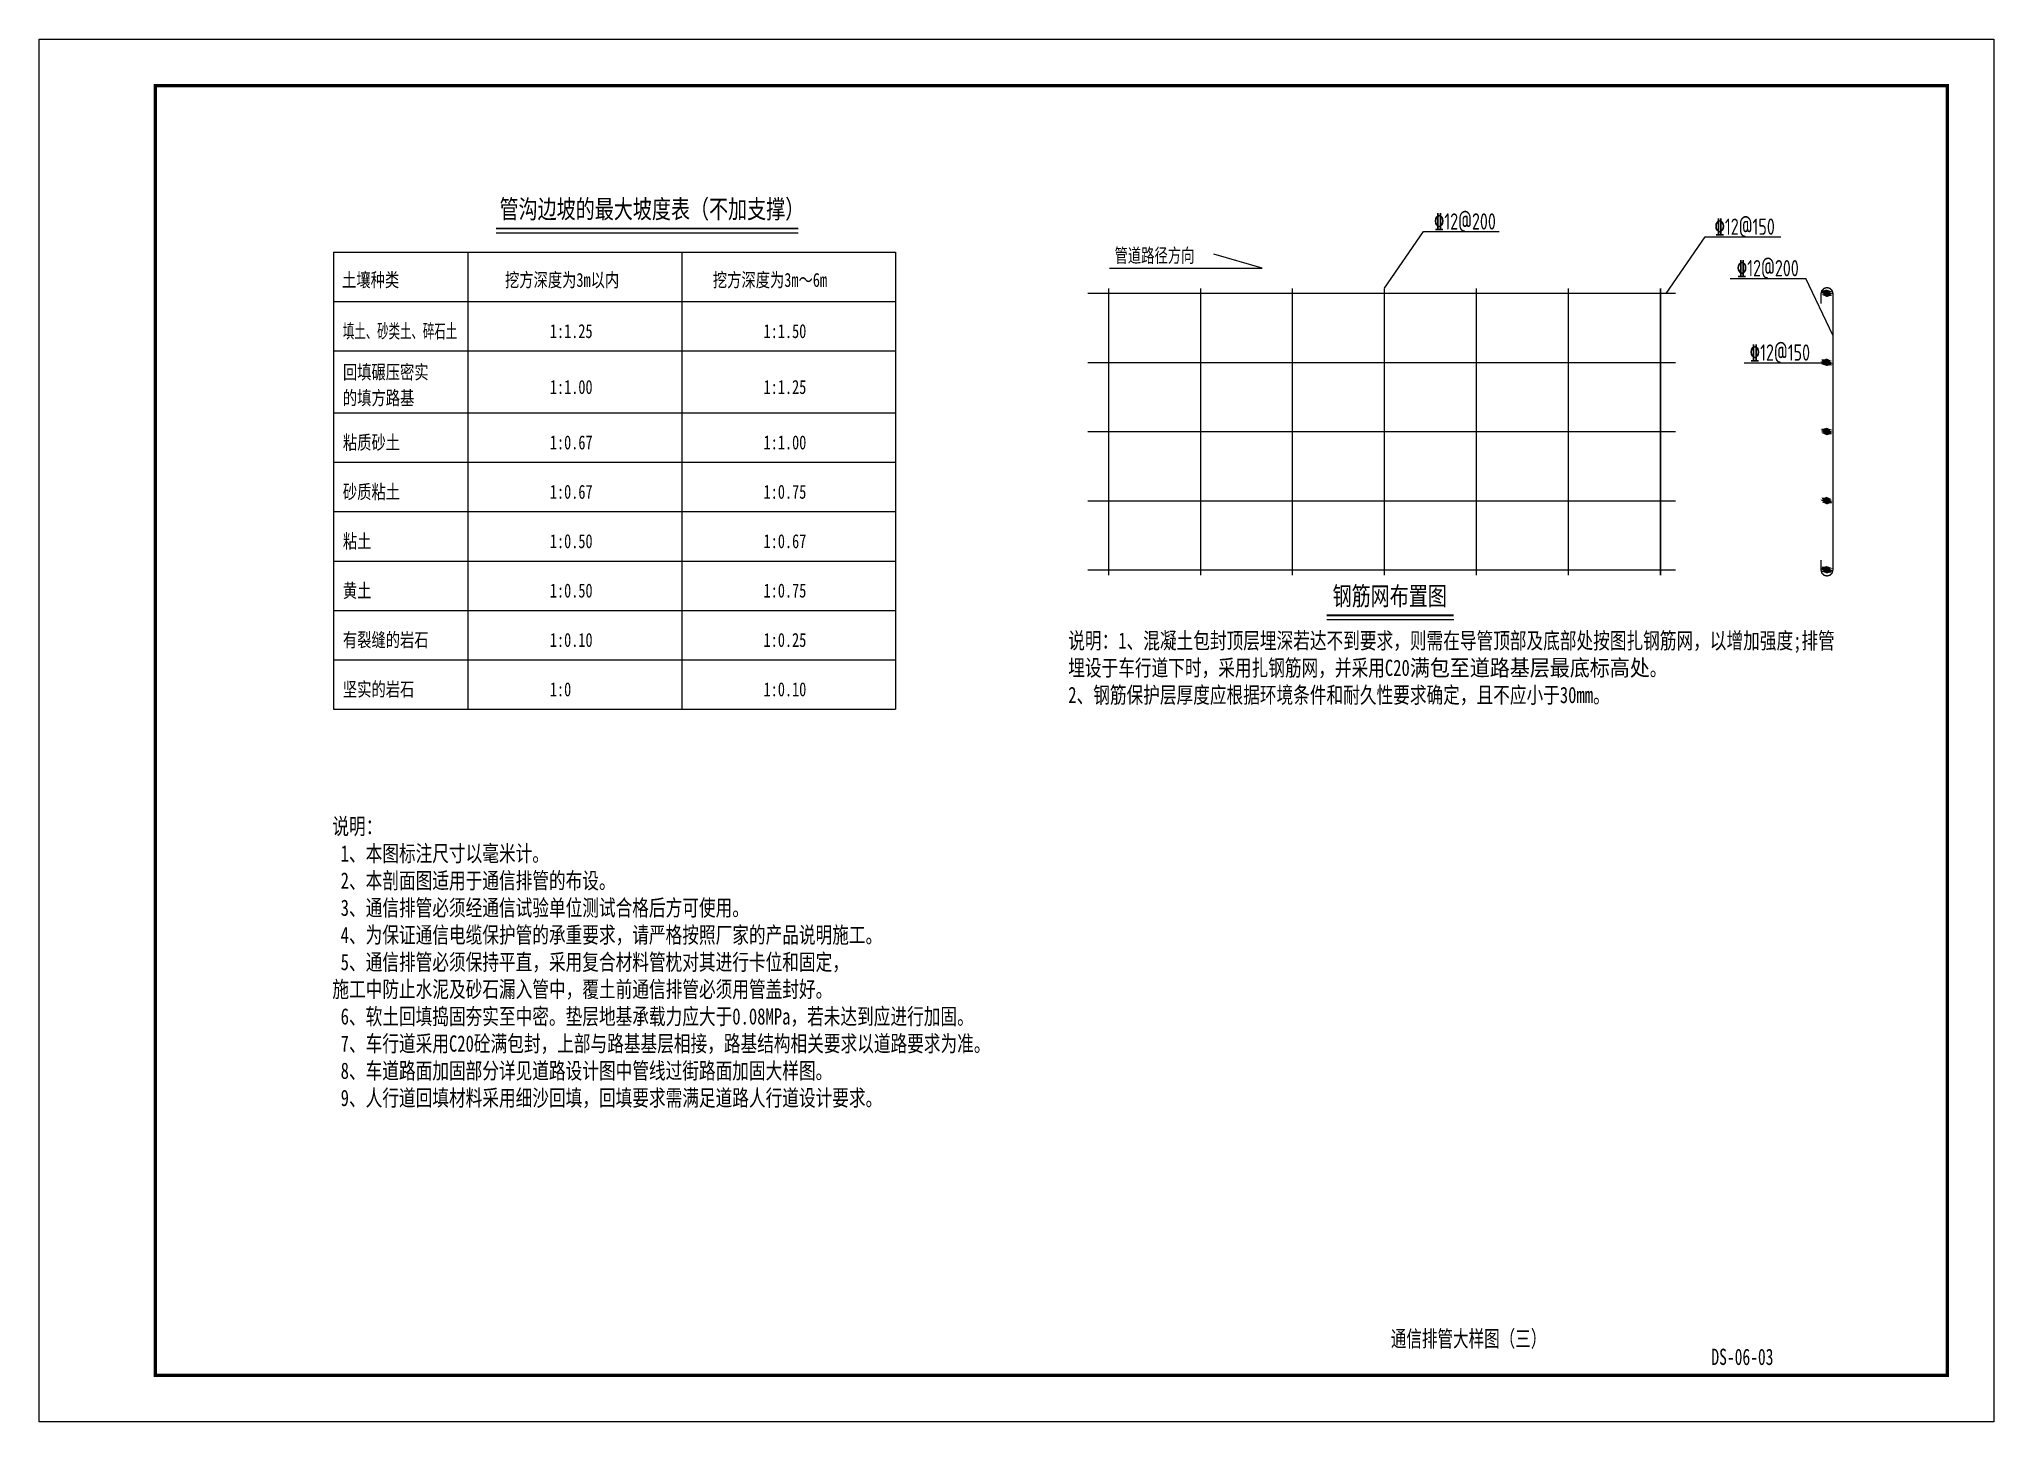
# Model space of a CAD drawing. Header units: millimetres. Extents: x 864899 to 866159, y 2547883 to 2548180.
# Drawn here: x 865738.7 to 866158.7, y 2547883 to 2548180 of the extents above; entities that cross this region are included whole.
import ezdxf
from ezdxf.enums import TextEntityAlignment as Align

# ---------------------------------------------------------------- set-up
doc = ezdxf.new("R2010")
doc.units = ezdxf.units.MM
doc.header["$LTSCALE"] = 1000
doc.layers.get('0').update_dxf_attribs({"linetype": 'CONTINUOUS'})
for name, color, linetype in [('0-TK', 7, 'CONTINUOUS'), ('文字', 3, 'CONTINUOUS'), ('标注引线', 3, 'CONTINUOUS'), ('轮廓', 7, 'CONTINUOUS'), ('钢筋', 4, 'CONTINUOUS')]:
    doc.layers.add(name, color=color, linetype=linetype)
doc.styles.add('GJ', font='tssdeng.shx', dxfattribs={"width": 0.75, "bigfont": 'hztxt.shx'})
doc.styles.add('HZTXT', font='仿宋_GB2312_0.ttf', dxfattribs={"width": 0.9, "height": 3})
doc.styles.add('ST', font='', dxfattribs={"width": 0.9})
doc.styles.add('仿宋', font='仿宋_GB2312_0.ttf', dxfattribs={"width": 0.7, "height": 3})
doc.styles.get('ST').set_extended_font_data('SimSun')

msp = doc.modelspace()

# ---------------------------------------------------------------- texts
at = {"linetype": 'Continuous', "style": '仿宋', "width": 0.7}
for s, p in [('通信排管大样图（三）', (866045.79253, 2547900.89679)), ('DS-06-03', (866104.62692, 2547896.92665))]:
    msp.add_text(s, height=3.5, dxfattribs=at).set_placement(p, align=Align.MIDDLE)
at = {"char_height": 3.5, "width": 164.3539765, "attachment_point": 1, "style": 'ST'}
for s, insert in [('{\\W0.75;说明：1、混凝土包封顶层埋深若达不到要求，则需在导管顶部及底部处按图扎钢筋网，以增加强度;排管埋设于车行道下时，采用扎钢筋网，并采用C20}满包至道路基层最底标高处{\\W0.75;。\\P2、钢筋保护层厚度应根据环境条件和耐久性要求确定，且不应小于30mm。}', (865959.77881, 2548052.51137)), ('{\\W0.75;说明：\\P 1、本图标注尺寸以毫米计。\\P 2、本剖面图适用于通信排管的布设。\\P 3、通信排管必须经通信试验单位测试合格后方可使用。\\P 4、为保证通信电缆保护管的承重要求，请严格按照厂家的产品说明施工。\\P 5、通信排管必须保持平直，采用复合材料管枕对其进行卡位和固定，\\P施工中防止水泥及砂石漏入管中，覆土前通信排管必须用管盖封好。\\P 6、软土回填捣固夯实至中密。垫层地基承载力应大于0.08MPa，若未达到应进行加固。\\P \\C0;7、车行道采用C20砼满包封，上部与路基基层相接，路基结构相关要求以道路要求为准。\\P 8、车道路面加固部分详见道路设计图中管线过街路面加固大样图。\\P 9、人行道回填材料采用细沙回填，回填要求需满足道路人行道设计要求。}', (865801.66652, 2548012.64557))]:
    msp.add_mtext(s, dxfattribs=dict(at, insert=insert))
at = {"layer": '文字', "style": 'HZTXT'}
for s, height, width, p in [('管沟边坡的最大坡度表（不加支撑）', 4, 0.75, (865837.59258, 2548141.45463)), ('土壤种类', 3, 0.75, (865803.74851, 2548126.74078)), ('挖方深度为3m以内', 3, 0.75, (865838.75744, 2548126.74078)), ('挖方深度为3m～6m', 3, 0.75, (865883.42141, 2548126.74078)), ('填土、砂类土、碎石土', 3, 0.6, (865803.93243, 2548115.74388)), ('1:1.25', 3, 0.75, (865848.39693, 2548115.74388)), ('1:1.50', 3, 0.75, (865894.3166, 2548115.74388)), ('回填碾压密实', 3, 0.75, (865803.93243, 2548106.94012)), ('1:1.00', 3, 0.75, (865848.39693, 2548103.74173)), ('1:1.25', 3, 0.75, (865894.3166, 2548103.74173)), ('的填方路基', 3, 0.75, (865803.93243, 2548101.39924)), ('粘质砂土', 3, 0.75, (865803.93243, 2548091.83652)), ('1:0.67', 3, 0.75, (865848.39693, 2548091.83652)), ('1:1.00', 3, 0.75, (865894.3166, 2548091.83652)), ('砂质粘土', 3, 0.75, (865803.93243, 2548081.23038)), ('1:0.67', 3, 0.75, (865848.39693, 2548081.23038)), ('1:0.75', 3, 0.75, (865894.3166, 2548081.23038)), ('粘土', 3, 0.75, (865803.93243, 2548070.62448)), ('1:0.50', 3, 0.75, (865848.39693, 2548070.62448)), ('1:0.67', 3, 0.75, (865894.3166, 2548070.62448)), ('黄土', 3, 0.75, (865803.93243, 2548060.0183)), ('1:0.50', 3, 0.75, (865848.39693, 2548060.0183)), ('1:0.75', 3, 0.75, (865894.3166, 2548060.0183)), ('有裂缝的岩石', 3, 0.75, (865803.93243, 2548049.41216)), ('1:0.10', 3, 0.75, (865848.39693, 2548049.41216)), ('1:0.25', 3, 0.75, (865894.3166, 2548049.41216)), ('坚实的岩石', 3, 0.75, (865803.93243, 2548038.80602)), ('1:0', 3, 0.75, (865848.39693, 2548038.80602)), ('1:0.10', 3, 0.75, (865894.3166, 2548038.80602))]:
    msp.add_text(s, height=height, dxfattribs=dict(at, width=width)).set_placement(p)
for s, height, width, p in [('管道路径方向', 3, 0.7, (865978.31076, 2548133.54959)), ('钢筋网布置图', 4, 0.75, (866028.85266, 2548060.41974))]:
    msp.add_text(s, height=height, dxfattribs=dict(at, width=width)).set_placement(p, align=Align.MIDDLE)
at = {"layer": '钢筋', "style": 'GJ', "width": 0.75}
for s, p in [('%%13212@200', (866044.99509, 2548140.81279)), ('%%13212@150', (866105.10441, 2548139.69502)), ('%%13212@200', (866110.0738, 2548130.77158)), ('%%13212@150', (866112.66813, 2548112.65869))]:
    msp.add_text(s, height=3.5, dxfattribs=at).set_placement(p, align=Align.MIDDLE)

# ---------------------------------------------------------------- hatches: boundary and pattern name
at = {"layer": '钢筋'}
for points in [[(866122.2562, 2548125.86754), (866122.10308, 2548125.44782), (866123.26089, 2548125.44782)], [(866122.10308, 2548125.44782), (866122.2562, 2548125.01832), (866123.10269, 2548125.01832)], [(866122.10308, 2548125.44782), (866123.26089, 2548125.44782), (866123.10269, 2548125.01832)], [(866122.68316, 2548126.02594), (866122.2562, 2548125.86754), (866123.10269, 2548125.86754)], [(866122.2562, 2548125.86754), (866123.10269, 2548125.86754), (866123.26089, 2548125.44782)], [(866122.2562, 2548125.01832), (866123.10269, 2548125.01832), (866122.68316, 2548124.82653)], [(866122.2562, 2548110.99762), (866122.10308, 2548110.57555), (866123.26089, 2548110.57555)], [(866122.68316, 2548111.19196), (866122.2562, 2548110.99762), (866123.10269, 2548110.99762)], [(866122.2562, 2548110.99762), (866123.10269, 2548110.99762), (866123.26089, 2548110.57555)], [(866122.10308, 2548110.57555), (866122.2562, 2548110.1486), (866123.10269, 2548110.1486)], [(866122.10308, 2548110.57555), (866123.26089, 2548110.57555), (866123.10269, 2548110.1486)], [(866122.2562, 2548110.1486), (866123.10269, 2548110.1486), (866122.68316, 2548109.99743)], [(866122.2562, 2548096.16852), (866122.10308, 2548095.74157), (866123.26089, 2548095.74157)], [(866122.10308, 2548095.74157), (866122.2562, 2548095.3195), (866123.10269, 2548095.3195)], [(866122.10308, 2548095.74157), (866123.26089, 2548095.74157), (866123.10269, 2548095.3195)], [(866122.68316, 2548096.31969), (866122.2562, 2548096.16852), (866123.10269, 2548096.16852)], [(866122.2562, 2548096.16852), (866123.10269, 2548096.16852), (866123.26089, 2548095.74157)], [(866122.2562, 2548095.3195), (866123.10269, 2548095.3195), (866122.68316, 2548095.1275)], [(866122.2562, 2548081.29879), (866122.10308, 2548080.87184), (866123.26089, 2548080.87184)], [(866122.68316, 2548081.49059), (866122.2562, 2548081.29879), (866123.10269, 2548081.29879)], [(866122.2562, 2548081.29879), (866123.10269, 2548081.29879), (866123.26089, 2548080.87184)], [(866122.10308, 2548080.87184), (866122.2562, 2548080.48551), (866123.10269, 2548080.48551)], [(866122.10308, 2548080.87184), (866123.26089, 2548080.87184), (866123.10269, 2548080.48551)], [(866122.2562, 2548080.48551), (866123.10269, 2548080.48551), (866122.68316, 2548080.29118)], [(866122.2562, 2548066.46969), (866122.10308, 2548066.04274), (866123.26089, 2548066.04274)], [(866122.10308, 2548066.04274), (866122.2562, 2548065.61578), (866123.10269, 2548065.61578)], [(866122.10308, 2548066.04274), (866123.26089, 2548066.04274), (866123.10269, 2548065.61578)], [(866122.68316, 2548066.62086), (866122.2562, 2548066.46969), (866123.10269, 2548066.46969)], [(866122.2562, 2548066.46969), (866123.10269, 2548066.46969), (866123.26089, 2548066.04274)], [(866122.2562, 2548065.61578), (866123.10269, 2548065.61578), (866122.68316, 2548065.46227)]]:
    msp.add_hatch(color=256, dxfattribs=at).paths.add_polyline_path(points)

# ---------------------------------------------------------------- linework, layer by layer
at = {"linetype": 'Continuous', "const_width": 0.7}
msp.add_lwpolyline([(865763.65946, 2548169.95647), (866148.65946, 2548169.95647), (866148.65946, 2547892.95647), (865763.65946, 2547892.95647)], close=True, dxfattribs=at)
at = {"layer": '0-TK'}
msp.add_lwpolyline([(865738.65946, 2548179.95647), (866158.65946, 2548179.95647), (866158.65946, 2547882.95647), (865738.65946, 2547882.95647)], close=True, dxfattribs=at)
at = {"layer": '标注引线'}
for p, q in [((865901.77416, 2548138.26593), (865836.85749, 2548138.26593)), ((866042.60039, 2548055.19771), (866015.31757, 2548055.19771))]:
    msp.add_line(p, q, dxfattribs=at)
at = {"layer": '标注引线', "const_width": 0.4}
for points in [[(865901.77416, 2548139.26593), (865836.85749, 2548139.26593)], [(866042.60039, 2548056.19771), (866015.31757, 2548056.19771)]]:
    msp.add_lwpolyline(points, dxfattribs=at)
at = {"layer": '标注引线'}
for points in [[(866001.4545, 2548130.7325), (865991.06661, 2548133.74051)], [(865968.67247, 2548130.7325), (866001.4545, 2548130.7325)]]:
    msp.add_lwpolyline(points, dxfattribs=at)
at = {"layer": '轮廓'}
for p, q in [((865801.90415, 2548134.19217), (865922.64486, 2548134.19217)), ((865801.90415, 2548134.19217), (865801.90415, 2548112.98013)), ((865830.80554, 2548134.19217), (865830.80554, 2548112.98013)), ((865876.7252, 2548134.19217), (865876.7252, 2548112.98013)), ((865876.7252, 2548134.19217), (865876.7252, 2548112.98013)), ((865922.64486, 2548134.19217), (865922.64486, 2548112.98013)), ((865801.90415, 2548123.58619), (865922.64486, 2548123.58619)), ((865801.90415, 2548123.58615), (865922.64486, 2548123.58615)), ((865801.90415, 2548123.58615), (865801.90415, 2548089.07289)), ((865801.90415, 2548123.58603), (865801.90415, 2548089.07277)), ((865830.80554, 2548123.58615), (865830.80554, 2548089.07289)), ((865830.80554, 2548123.58603), (865830.80554, 2548089.07277)), ((865876.7252, 2548123.58615), (865876.7252, 2548089.07289)), ((865876.7252, 2548123.58615), (865876.7252, 2548089.07289)), ((865876.7252, 2548123.58603), (865876.7252, 2548089.07277)), ((865876.7252, 2548123.58603), (865876.7252, 2548089.07277)), ((865922.64486, 2548123.58615), (865922.64486, 2548089.07289)), ((865922.64486, 2548123.58603), (865922.64486, 2548089.07277)), ((865801.90415, 2548112.98013), (865922.64486, 2548112.98013)), ((865801.90415, 2548112.98013), (865922.64486, 2548112.98013)), ((865801.90415, 2548112.98009), (865801.90415, 2548078.46663)), ((865801.90415, 2548112.97997), (865801.90415, 2548078.46663)), ((865801.90415, 2548112.97997), (865801.90415, 2548078.46663)), ((865830.80554, 2548112.98009), (865830.80554, 2548078.46663)), ((865830.80554, 2548112.97997), (865830.80554, 2548078.46663)), ((865830.80554, 2548112.97997), (865830.80554, 2548078.46663)), ((865876.7252, 2548112.98009), (865876.7252, 2548078.46663)), ((865876.7252, 2548112.98009), (865876.7252, 2548078.46663)), ((865876.7252, 2548112.97997), (865876.7252, 2548078.46663)), ((865876.7252, 2548112.97997), (865876.7252, 2548078.46663)), ((865876.7252, 2548112.97997), (865876.7252, 2548078.46663)), ((865876.7252, 2548112.97997), (865876.7252, 2548078.46663)), ((865922.64486, 2548112.98009), (865922.64486, 2548078.46663)), ((865922.64486, 2548112.97997), (865922.64486, 2548078.46663)), ((865922.64486, 2548112.97997), (865922.64486, 2548078.46663)), ((865801.90415, 2548099.67891), (865922.64486, 2548099.67891)), ((865801.90415, 2548089.07277), (865922.64486, 2548089.07277)), ((865801.90415, 2548078.46663), (865922.64486, 2548078.46663)), ((865801.90415, 2548078.46663), (865801.90415, 2548036.04227)), ((865830.80554, 2548078.46663), (865830.80554, 2548036.04227)), ((865876.7252, 2548078.46663), (865876.7252, 2548036.04227)), ((865922.64486, 2548078.46663), (865922.64486, 2548036.04227)), ((865801.90415, 2548067.86073), (865922.64486, 2548067.86073)), ((865801.90415, 2548067.86073), (865922.64486, 2548067.86073)), ((865801.90415, 2548067.86069), (865801.90415, 2548036.04227)), ((865801.90415, 2548067.86057), (865801.90415, 2548036.04227)), ((865830.80554, 2548067.86069), (865830.80554, 2548036.04227)), ((865830.80554, 2548067.86057), (865830.80554, 2548036.04227)), ((865876.7252, 2548067.86069), (865876.7252, 2548036.04227)), ((865876.7252, 2548067.86057), (865876.7252, 2548036.04227)), ((865876.7252, 2548067.86057), (865876.7252, 2548036.04227)), ((865876.7252, 2548067.86057), (865876.7252, 2548036.04227)), ((865876.7252, 2548067.86057), (865876.7252, 2548036.04227)), ((865922.64486, 2548067.86057), (865922.64486, 2548036.04227)), ((865922.64486, 2548067.86057), (865922.64486, 2548036.04227)), ((865801.90415, 2548057.25455), (865922.64486, 2548057.25455)), ((865801.90415, 2548046.64841), (865922.64486, 2548046.64841)), ((865801.90415, 2548036.04227), (865922.64486, 2548036.04227))]:
    msp.add_line(p, q, dxfattribs=at)
at = {"layer": '钢筋'}
for points in [[(866027.70841, 2548126.44332), (866036.08985, 2548138.60973)], [(866036.08985, 2548138.60973), (866052.34903, 2548138.60973)], [(866088.25977, 2548125.32789), (866096.6336, 2548137.49196)], [(866096.6336, 2548137.49196), (866112.89278, 2548137.49196)], [(866102.00869, 2548128.56852), (866118.26787, 2548128.56852)], [(866124.07613, 2548116.40211), (866118.26787, 2548128.56852)], [(866104.99546, 2548110.45563), (866122.80308, 2548110.45563)]]:
    msp.add_lwpolyline(points, dxfattribs=at)
at = {"layer": '钢筋', "const_width": 0.3}
for points in [[(866090.30001, 2548125.32789), (865963.92384, 2548125.32789)], [(865968.43985, 2548126.44332), (865968.43985, 2548064.80485)], [(865988.21368, 2548126.44332), (865988.21368, 2548064.80485)], [(866007.93946, 2548126.44332), (866007.93946, 2548064.80485)], [(866027.70841, 2548126.44332), (866027.70841, 2548064.80485)], [(866047.48224, 2548126.44332), (866047.48224, 2548064.80485)], [(866067.25118, 2548126.44332), (866067.25118, 2548064.80485)], [(866087.02032, 2548126.44332), (866087.02032, 2548064.80485)], [(866124.07613, 2548125.32789), (866123.88433, 2548125.94196), (866123.41675, 2548126.40973), (866122.80308, 2548126.60153), (866122.14136, 2548126.40973), (866121.67847, 2548125.94196), (866121.52769, 2548125.32789)], [(866121.52769, 2548125.32789), (866121.52769, 2548123.16168)], [(866122.68316, 2548126.02594), (866122.2562, 2548125.86754), (866123.10269, 2548125.86754), (866122.68316, 2548126.02594)], [(866122.80308, 2548125.90582), (866122.37613, 2548125.74762), (866123.22261, 2548125.74762), (866122.80308, 2548125.90582)], [(866122.2562, 2548125.86754), (866122.10308, 2548125.44782), (866123.26089, 2548125.44782), (866122.2562, 2548125.86754)], [(866122.10308, 2548125.44782), (866122.2562, 2548125.01832), (866123.10269, 2548125.01832), (866122.10308, 2548125.44782)], [(866122.10308, 2548125.44782), (866123.26089, 2548125.44782), (866123.10269, 2548125.01832), (866122.10308, 2548125.44782)], [(866122.37613, 2548125.74762), (866122.223, 2548125.32789), (866123.38081, 2548125.32789), (866122.37613, 2548125.74762)], [(866123.38081, 2548125.32789), (866123.22261, 2548125.74762), (866122.80308, 2548125.90582), (866122.37613, 2548125.74762), (866122.223, 2548125.32789), (866122.37613, 2548124.8984), (866122.80308, 2548124.70661), (866123.22261, 2548124.8984), (866123.38081, 2548125.32789)], [(866122.223, 2548125.32789), (866122.37613, 2548124.8984), (866123.22261, 2548124.8984), (866122.223, 2548125.32789)], [(866122.223, 2548125.32789), (866123.38081, 2548125.32789), (866123.22261, 2548124.8984), (866122.223, 2548125.32789)], [(866122.2562, 2548125.86754), (866123.10269, 2548125.86754), (866123.26089, 2548125.44782), (866122.2562, 2548125.86754)], [(866122.2562, 2548125.01832), (866123.10269, 2548125.01832), (866122.68316, 2548124.82653), (866122.2562, 2548125.01832)], [(866122.37613, 2548125.74762), (866123.22261, 2548125.74762), (866123.38081, 2548125.32789), (866122.37613, 2548125.74762)], [(866122.37613, 2548124.8984), (866123.22261, 2548124.8984), (866122.80308, 2548124.70661), (866122.37613, 2548124.8984)], [(866124.07613, 2548125.32789), (866124.07613, 2548065.92282)], [(866090.30001, 2548110.45563), (865963.92384, 2548110.45563)], [(866122.68316, 2548111.19196), (866122.2562, 2548110.99762), (866123.10269, 2548110.99762), (866122.68316, 2548111.19196)], [(866122.80308, 2548111.07203), (866122.37613, 2548110.8777), (866123.22261, 2548110.8777), (866122.80308, 2548111.07203)], [(866122.2562, 2548110.99762), (866122.10308, 2548110.57555), (866123.26089, 2548110.57555), (866122.2562, 2548110.99762)], [(866122.10308, 2548110.57555), (866122.2562, 2548110.1486), (866123.10269, 2548110.1486), (866122.10308, 2548110.57555)], [(866122.10308, 2548110.57555), (866123.26089, 2548110.57555), (866123.10269, 2548110.1486), (866122.10308, 2548110.57555)], [(866122.37613, 2548110.8777), (866122.223, 2548110.45563), (866123.38081, 2548110.45563), (866122.37613, 2548110.8777)], [(866123.38081, 2548110.45563), (866123.22261, 2548110.8777), (866122.80308, 2548111.07203), (866122.37613, 2548110.8777), (866122.223, 2548110.45563), (866122.37613, 2548110.02868), (866122.80308, 2548109.8775), (866123.22261, 2548110.02868), (866123.38081, 2548110.45563)], [(866122.223, 2548110.45563), (866122.37613, 2548110.02868), (866123.22261, 2548110.02868), (866122.223, 2548110.45563)], [(866122.223, 2548110.45563), (866123.38081, 2548110.45563), (866123.22261, 2548110.02868), (866122.223, 2548110.45563)], [(866122.2562, 2548110.99762), (866123.10269, 2548110.99762), (866123.26089, 2548110.57555), (866122.2562, 2548110.99762)], [(866122.37613, 2548110.8777), (866123.22261, 2548110.8777), (866123.38081, 2548110.45563), (866122.37613, 2548110.8777)], [(866122.2562, 2548110.1486), (866123.10269, 2548110.1486), (866122.68316, 2548109.99743), (866122.2562, 2548110.1486)], [(866122.37613, 2548110.02868), (866123.22261, 2548110.02868), (866122.80308, 2548109.8775), (866122.37613, 2548110.02868)], [(866090.30001, 2548095.62164), (865963.92384, 2548095.62164)], [(866122.68316, 2548096.31969), (866122.2562, 2548096.16852), (866123.10269, 2548096.16852), (866122.68316, 2548096.31969)], [(866122.80308, 2548096.19977), (866122.37613, 2548096.0486), (866123.22261, 2548096.0486), (866122.80308, 2548096.19977)], [(866122.2562, 2548096.16852), (866122.10308, 2548095.74157), (866123.26089, 2548095.74157), (866122.2562, 2548096.16852)], [(866122.10308, 2548095.74157), (866122.2562, 2548095.3195), (866123.10269, 2548095.3195), (866122.10308, 2548095.74157)], [(866122.10308, 2548095.74157), (866123.26089, 2548095.74157), (866123.10269, 2548095.3195), (866122.10308, 2548095.74157)], [(866122.37613, 2548096.0486), (866122.223, 2548095.62164), (866123.38081, 2548095.62164), (866122.37613, 2548096.0486)], [(866123.38081, 2548095.62164), (866123.22261, 2548096.0486), (866122.80308, 2548096.19977), (866122.37613, 2548096.0486), (866122.223, 2548095.62164), (866122.37613, 2548095.19957), (866122.80308, 2548095.00758), (866123.22261, 2548095.19957), (866123.38081, 2548095.62164)], [(866122.223, 2548095.62164), (866122.37613, 2548095.19957), (866123.22261, 2548095.19957), (866122.223, 2548095.62164)], [(866122.223, 2548095.62164), (866123.38081, 2548095.62164), (866123.22261, 2548095.19957), (866122.223, 2548095.62164)], [(866122.2562, 2548096.16852), (866123.10269, 2548096.16852), (866123.26089, 2548095.74157), (866122.2562, 2548096.16852)], [(866122.2562, 2548095.3195), (866123.10269, 2548095.3195), (866122.68316, 2548095.1275), (866122.2562, 2548095.3195)], [(866122.37613, 2548096.0486), (866123.22261, 2548096.0486), (866123.38081, 2548095.62164), (866122.37613, 2548096.0486)], [(866122.37613, 2548095.19957), (866123.22261, 2548095.19957), (866122.80308, 2548095.00758), (866122.37613, 2548095.19957)], [(866122.68316, 2548081.49059), (866122.2562, 2548081.29879), (866123.10269, 2548081.29879), (866122.68316, 2548081.49059)], [(866122.80308, 2548081.37067), (866122.37613, 2548081.17887), (866123.22261, 2548081.17887), (866122.80308, 2548081.37067)], [(866122.2562, 2548081.29879), (866122.10308, 2548080.87184), (866123.26089, 2548080.87184), (866122.2562, 2548081.29879)], [(866122.37613, 2548081.17887), (866122.223, 2548080.75172), (866123.38081, 2548080.75172), (866122.37613, 2548081.17887)], [(866123.38081, 2548080.75172), (866123.22261, 2548081.17887), (866122.80308, 2548081.37067), (866122.37613, 2548081.17887), (866122.223, 2548080.75172), (866122.37613, 2548080.36559), (866122.80308, 2548080.17125), (866123.22261, 2548080.36559), (866123.38081, 2548080.75172)], [(866122.2562, 2548081.29879), (866123.10269, 2548081.29879), (866123.26089, 2548080.87184), (866122.2562, 2548081.29879)], [(866122.37613, 2548081.17887), (866123.22261, 2548081.17887), (866123.38081, 2548080.75172), (866122.37613, 2548081.17887)], [(866090.30001, 2548080.75172), (865963.92384, 2548080.75172)], [(866122.10308, 2548080.87184), (866122.2562, 2548080.48551), (866123.10269, 2548080.48551), (866122.10308, 2548080.87184)], [(866122.10308, 2548080.87184), (866123.26089, 2548080.87184), (866123.10269, 2548080.48551), (866122.10308, 2548080.87184)], [(866122.223, 2548080.75172), (866122.37613, 2548080.36559), (866123.22261, 2548080.36559), (866122.223, 2548080.75172)], [(866122.223, 2548080.75172), (866123.38081, 2548080.75172), (866123.22261, 2548080.36559), (866122.223, 2548080.75172)], [(866122.2562, 2548080.48551), (866123.10269, 2548080.48551), (866122.68316, 2548080.29118), (866122.2562, 2548080.48551)], [(866122.37613, 2548080.36559), (866123.22261, 2548080.36559), (866122.80308, 2548080.17125), (866122.37613, 2548080.36559)], [(866090.30001, 2548065.92282), (865963.92384, 2548065.92282)], [(866121.52769, 2548065.92282), (866121.52769, 2548068.04547)], [(866121.52769, 2548065.92282), (866121.67847, 2548065.26774), (866122.14136, 2548064.80485), (866122.80308, 2548064.64664), (866123.41675, 2548064.80485), (866123.88433, 2548065.26774), (866124.07613, 2548065.92282)], [(866122.68316, 2548066.62086), (866122.2562, 2548066.46969), (866123.10269, 2548066.46969), (866122.68316, 2548066.62086)], [(866122.80308, 2548066.50094), (866122.37613, 2548066.34977), (866123.22261, 2548066.34977), (866122.80308, 2548066.50094)], [(866122.2562, 2548066.46969), (866122.10308, 2548066.04274), (866123.26089, 2548066.04274), (866122.2562, 2548066.46969)], [(866122.10308, 2548066.04274), (866122.2562, 2548065.61578), (866123.10269, 2548065.61578), (866122.10308, 2548066.04274)], [(866122.10308, 2548066.04274), (866123.26089, 2548066.04274), (866123.10269, 2548065.61578), (866122.10308, 2548066.04274)], [(866122.37613, 2548066.34977), (866122.223, 2548065.92282), (866123.38081, 2548065.92282), (866122.37613, 2548066.34977)], [(866123.38081, 2548065.92282), (866123.22261, 2548066.34977), (866122.80308, 2548066.50094), (866122.37613, 2548066.34977), (866122.223, 2548065.92282), (866122.37613, 2548065.49586), (866122.80308, 2548065.34235), (866123.22261, 2548065.49586), (866123.38081, 2548065.92282)], [(866122.223, 2548065.92282), (866122.37613, 2548065.49586), (866123.22261, 2548065.49586), (866122.223, 2548065.92282)], [(866122.223, 2548065.92282), (866123.38081, 2548065.92282), (866123.22261, 2548065.49586), (866122.223, 2548065.92282)], [(866122.2562, 2548066.46969), (866123.10269, 2548066.46969), (866123.26089, 2548066.04274), (866122.2562, 2548066.46969)], [(866122.2562, 2548065.61578), (866123.10269, 2548065.61578), (866122.68316, 2548065.46227), (866122.2562, 2548065.61578)], [(866122.37613, 2548066.34977), (866123.22261, 2548066.34977), (866123.38081, 2548065.92282), (866122.37613, 2548066.34977)], [(866122.37613, 2548065.49586), (866123.22261, 2548065.49586), (866122.80308, 2548065.34235), (866122.37613, 2548065.49586)]]:
    msp.add_lwpolyline(points, dxfattribs=at)

msp.set_redraw_order([(e.dxf.handle, doc.entitydb.next_handle()) for e in msp.query("TEXT MTEXT ATTDEF DIMENSION ARC_DIMENSION")])  # texts and dimensions are drawn at this point

doc.saveas('drawing.dxf')
